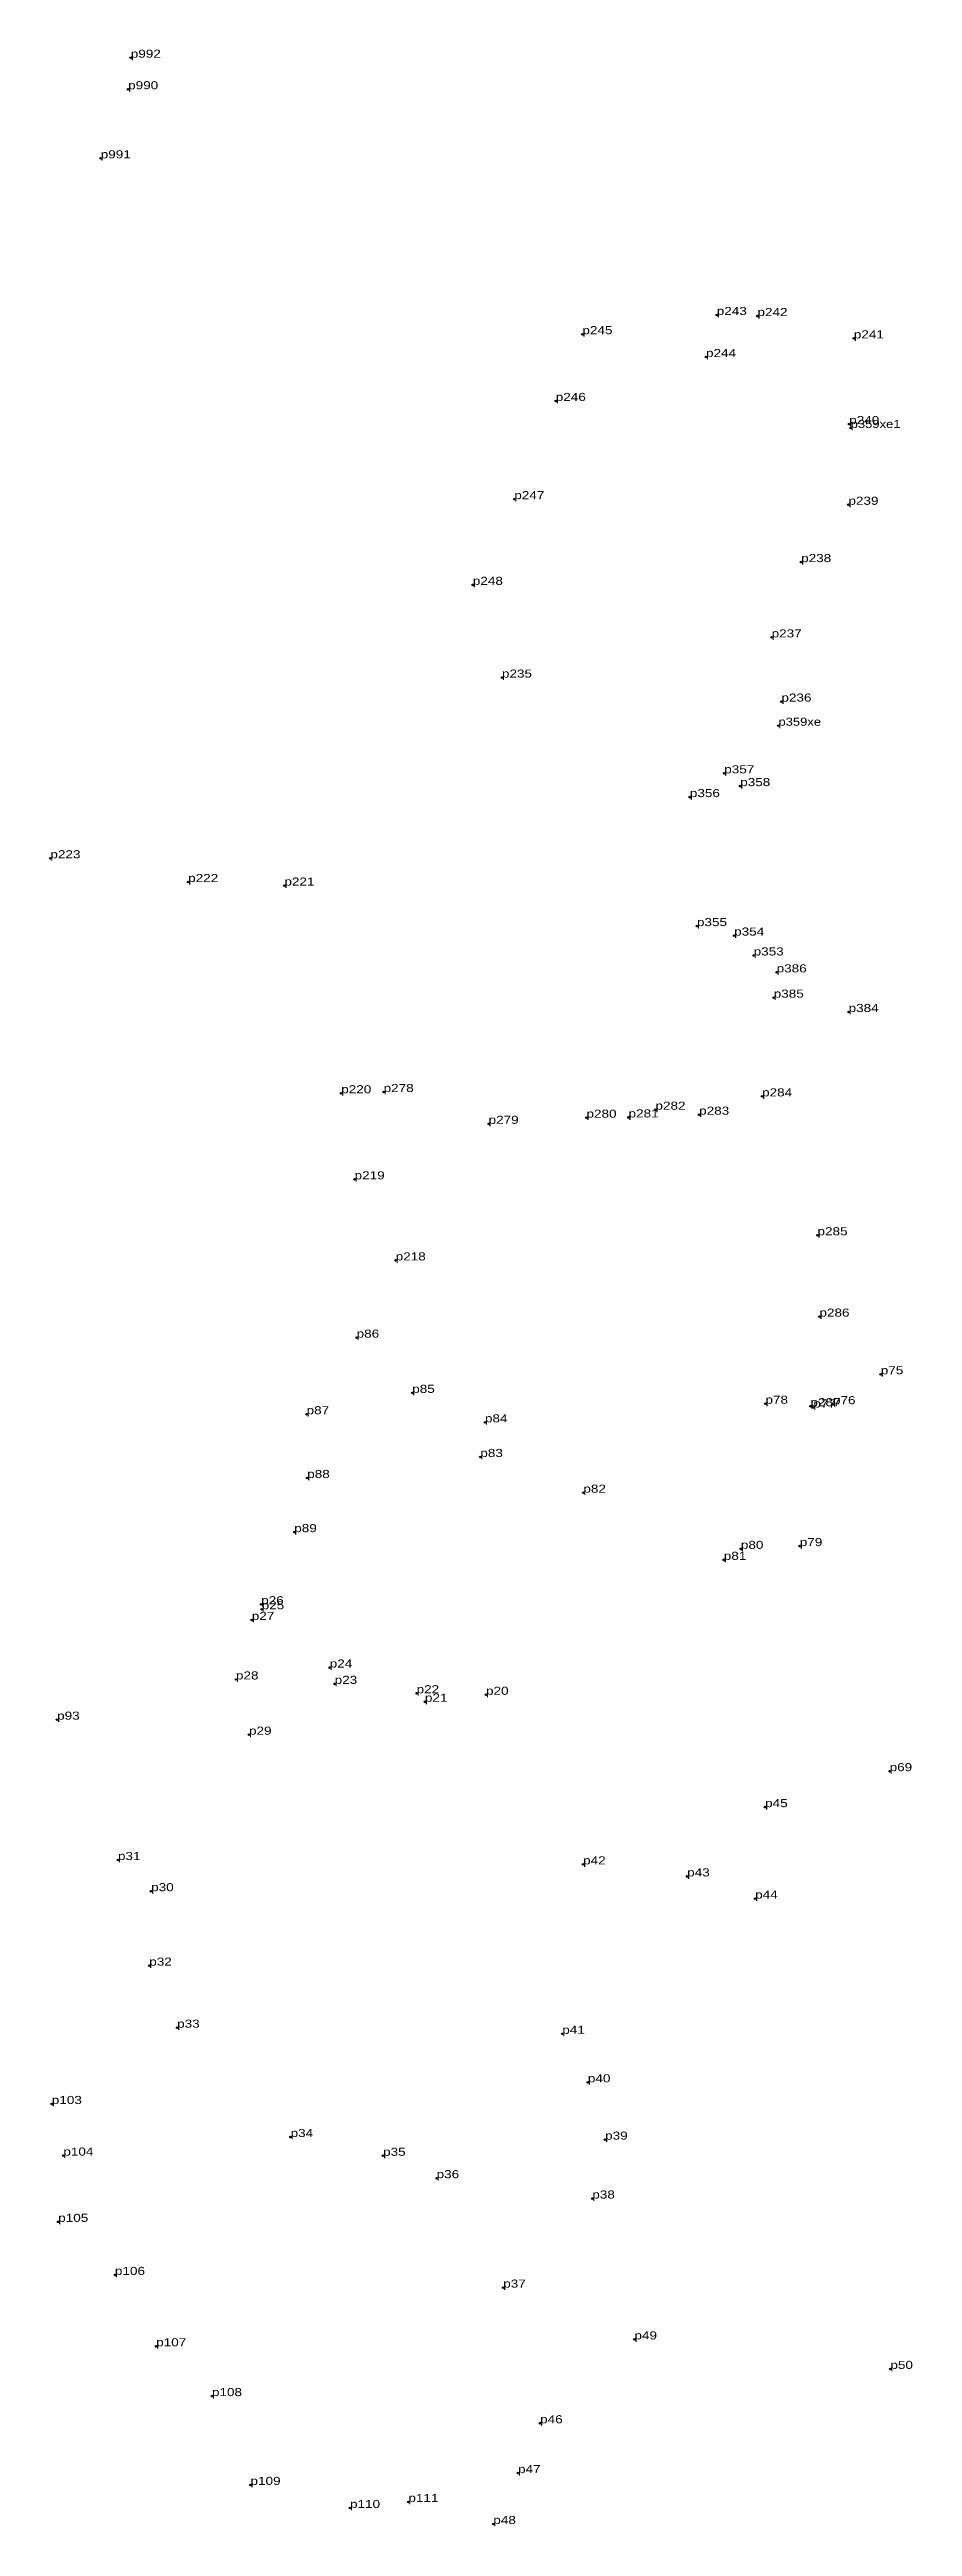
# Model space of a CAD drawing. Header units: metres. Extents: x 543607 to 546308, y 1834524 to 1839461.
# Drawn here: x 544634 to 544827, y 1837987 to 1838539 of the extents above; entities that cross this region are included whole.
import ezdxf

# ---------------------------------------------------------------- set-up
doc = ezdxf.new("R2010")
doc.units = ezdxf.units.M
doc.header["$LTSCALE"] = 0.72
doc.header["$PDMODE"] = 32
doc.header["$PDSIZE"] = 0.36
doc.layers.add('12', color=7, linetype='Continuous')
doc.layers.add('7', color=7, linetype='Continuous')

msp = doc.modelspace()

# ---------------------------------------------------------------- texts
at = {"layer": '12'}
for s, width, p in [('p992', 1.25, (544652.55, 1838537.26)), ('p990', 1.25, (544651.96, 1838530.24)), ('p991', 1.25, (544645.86, 1838514.85)), ('p243', 1.25, (544782.96, 1838479.95)), ('p243', 1.25, (544782.96, 1838479.95)), ('p242', 1.25, (544792.02, 1838479.71)), ('p242', 1.25, (544792.02, 1838479.71)), ('p245', 1.25, (544753.06, 1838475.68)), ('p245', 1.25, (544753.06, 1838475.68)), ('p241', 1.25, (544813.46, 1838474.74)), ('p241', 1.25, (544813.46, 1838474.74)), ('p244', 1.25, (544780.57, 1838470.59)), ('p244', 1.25, (544780.57, 1838470.59)), ('p246', 1.25, (544747.13, 1838460.8)), ('p246', 1.25, (544747.13, 1838460.8)), ('p240', 1.25, (544812.44, 1838455.65)), ('p240', 1.25, (544812.44, 1838455.65)), ('p359xe1', 1.2, (544812.77, 1838454.78)), ('p359xe1', 1.2, (544812.77, 1838454.78)), ('p247', 1.25, (544737.9, 1838438.93)), ('p247', 1.25, (544737.9, 1838438.93)), ('p239', 1.25, (544812.26, 1838437.68)), ('p239', 1.25, (544812.26, 1838437.68)), ('p238', 1.25, (544801.74, 1838424.91)), ('p238', 1.25, (544801.74, 1838424.91)), ('p248', 1.25, (544728.67, 1838419.84)), ('p248', 1.25, (544728.67, 1838419.84)), ('p237', 1.25, (544795.17, 1838408.14)), ('p237', 1.25, (544795.17, 1838408.14)), ('p235', 1.25, (544735.15, 1838399.18)), ('p235', 1.25, (544735.15, 1838399.18)), ('p236', 1.25, (544797.35, 1838393.84)), ('p236', 1.25, (544797.35, 1838393.84)), ('p359xe', 1.2, (544796.69, 1838388.46)), ('p359xe', 1.2, (544796.69, 1838388.46)), ('p357', 1.25, (544784.62, 1838377.86)), ('p357', 1.25, (544784.62, 1838377.86)), ('p358', 1.25, (544788.18, 1838375.01)), ('p358', 1.25, (544788.18, 1838375.01)), ('p356', 1.25, (544776.97, 1838372.57)), ('p356', 1.25, (544776.97, 1838372.57)), ('p223', 1.25, (544634.66, 1838358.94)), ('p223', 1.25, (544634.66, 1838358.94)), ('p222', 1.25, (544665.32, 1838353.64)), ('p222', 1.25, (544665.32, 1838353.64)), ('p221', 1.25, (544686.74, 1838352.86)), ('p221', 1.25, (544686.74, 1838352.86)), ('p355', 1.25, (544778.55, 1838343.83)), ('p355', 1.25, (544778.55, 1838343.83)), ('p354', 1.25, (544786.83, 1838341.72)), ('p354', 1.25, (544786.83, 1838341.72)), ('p353', 1.25, (544791.17, 1838337.29)), ('p353', 1.25, (544791.17, 1838337.29)), ('p386', 1.25, (544796.28, 1838333.52)), ('p386', 1.25, (544796.28, 1838333.52)), ('p385', 1.25, (544795.63, 1838327.89)), ('p385', 1.25, (544795.63, 1838327.89)), ('p384', 1.25, (544812.3, 1838324.7)), ('p384', 1.25, (544812.3, 1838324.7)), ('p220', 1.25, (544699.38, 1838306.6)), ('p220', 1.25, (544699.38, 1838306.6)), ('p278', 1.25, (544708.82, 1838306.87)), ('p278', 1.25, (544708.82, 1838306.87)), ('p280', 1.25, (544753.97, 1838301.15)), ('p280', 1.25, (544753.97, 1838301.15)), ('p281', 1.25, (544763.33, 1838301.21)), ('p281', 1.25, (544763.33, 1838301.21)), ('p282', 1.25, (544769.32, 1838302.93)), ('p282', 1.25, (544769.32, 1838302.93)), ('p283', 1.25, (544779.04, 1838301.82)), ('p283', 1.25, (544779.04, 1838301.82)), ('p284', 1.25, (544793.05, 1838305.9)), ('p284', 1.25, (544793.05, 1838305.9)), ('p279', 1.25, (544732.18, 1838299.79)), ('p279', 1.25, (544732.18, 1838299.79)), ('p219', 1.25, (544702.36, 1838287.42)), ('p219', 1.25, (544702.36, 1838287.42)), ('p285', 1.25, (544805.38, 1838274.96)), ('p285', 1.25, (544805.38, 1838274.96)), ('p218', 1.25, (544711.5, 1838269.36)), ('p218', 1.25, (544711.5, 1838269.36)), ('p86', 1.25, (544702.81, 1838252.16)), ('p86', 1.25, (544702.81, 1838252.16)), ('p286', 1.25, (544805.81, 1838256.84)), ('p286', 1.25, (544805.81, 1838256.84)), ('p75', 1.25, (544819.46, 1838244)), ('p75', 1.25, (544819.46, 1838244)), ('p87', 1.25, (544691.68, 1838235.1)), ('p87', 1.25, (544691.68, 1838235.1)), ('p85', 1.25, (544715.19, 1838239.86)), ('p85', 1.25, (544715.19, 1838239.86)), ('p78', 1.25, (544793.8, 1838237.44)), ('p78', 1.25, (544793.8, 1838237.44)), ('p287', 1.25, (544803.81, 1838236.89)), ('p287', 1.25, (544803.81, 1838236.89)), ('p77', 1.25, (544804.45, 1838236.6)), ('p77', 1.25, (544804.45, 1838236.6)), ('p76', 1.25, (544808.82, 1838237.33)), ('p76', 1.25, (544808.82, 1838237.33)), ('p84', 1.25, (544731.37, 1838233.29)), ('p84', 1.25, (544731.37, 1838233.29)), ('p83', 1.25, (544730.34, 1838225.58)), ('p83', 1.25, (544730.34, 1838225.58)), ('p88', 1.25, (544691.81, 1838220.9)), ('p88', 1.25, (544691.81, 1838220.9)), ('p82', 1.25, (544753.27, 1838217.62)), ('p82', 1.25, (544753.27, 1838217.62)), ('p89', 1.25, (544688.93, 1838208.84)), ('p89', 1.25, (544688.93, 1838208.84)), ('p81', 1.25, (544784.52, 1838202.66)), ('p81', 1.25, (544784.52, 1838202.66)), ('p80', 1.25, (544788.32, 1838205.11)), ('p80', 1.25, (544788.32, 1838205.11)), ('p79', 1.25, (544801.43, 1838205.73)), ('p79', 1.25, (544801.43, 1838205.73)), ('p26', 1.25, (544681.57, 1838192.77)), ('p26', 1.25, (544681.57, 1838192.77)), ('p25', 1.25, (544681.68, 1838191.66)), ('p25', 1.25, (544681.68, 1838191.66)), ('p27', 1.25, (544679.48, 1838189.27)), ('p27', 1.25, (544679.48, 1838189.27)), ('p28', 1.25, (544675.95, 1838176.02)), ('p28', 1.25, (544675.95, 1838176.02)), ('p24', 1.25, (544696.82, 1838178.68)), ('p24', 1.25, (544696.82, 1838178.68)), ('p23', 1.25, (544697.92, 1838175.04)), ('p23', 1.25, (544697.92, 1838175.04)), ('p22', 1.25, (544716.16, 1838172.95)), ('p22', 1.25, (544716.16, 1838172.95)), ('p21', 1.25, (544718.01, 1838171.06)), ('p21', 1.25, (544718.01, 1838171.06)), ('p20', 1.25, (544731.61, 1838172.61)), ('p20', 1.25, (544731.61, 1838172.61)), ('p93', 1.25, (544636.16, 1838167.06)), ('p93', 1.25, (544636.16, 1838167.06)), ('p29', 1.25, (544678.86, 1838163.71)), ('p29', 1.25, (544678.86, 1838163.71)), ('p69', 1.25, (544821.43, 1838155.59)), ('p69', 1.25, (544821.43, 1838155.59)), ('p45', 1.25, (544793.72, 1838147.58)), ('p45', 1.25, (544793.72, 1838147.58)), ('p31', 1.25, (544649.69, 1838135.8)), ('p31', 1.25, (544649.69, 1838135.8)), ('p42', 1.25, (544753.21, 1838134.83)), ('p42', 1.25, (544753.21, 1838134.83)), ('p43', 1.25, (544776.38, 1838132.15)), ('p43', 1.25, (544776.38, 1838132.15)), ('p30', 1.25, (544657.08, 1838128.86)), ('p30', 1.25, (544657.08, 1838128.86)), ('p44', 1.25, (544791.51, 1838127.2)), ('p44', 1.25, (544791.51, 1838127.2)), ('p32', 1.25, (544656.66, 1838112.27)), ('p32', 1.25, (544656.66, 1838112.27)), ('p33', 1.25, (544662.87, 1838098.45)), ('p33', 1.25, (544662.87, 1838098.45)), ('p41', 1.25, (544748.58, 1838097.09)), ('p41', 1.25, (544748.58, 1838097.09)), ('p40', 1.25, (544754.28, 1838086.28)), ('p40', 1.25, (544754.28, 1838086.28)), ('p103', 1.25, (544634.97, 1838081.46)), ('p103', 1.25, (544634.97, 1838081.46)), ('p104', 1.25, (544637.54, 1838069.96)), ('p104', 1.25, (544637.54, 1838069.96)), ('p34', 1.25, (544688.12, 1838074.1)), ('p34', 1.25, (544688.12, 1838074.1)), ('p35', 1.25, (544708.7, 1838069.92)), ('p35', 1.25, (544708.7, 1838069.92)), ('p39', 1.25, (544758.11, 1838073.52)), ('p39', 1.25, (544758.11, 1838073.52)), ('p36', 1.25, (544720.61, 1838064.93)), ('p36', 1.25, (544720.61, 1838064.93)), ('p38', 1.25, (544755.26, 1838060.4)), ('p38', 1.25, (544755.26, 1838060.4)), ('p105', 1.25, (544636.4, 1838055.21)), ('p105', 1.25, (544636.4, 1838055.21)), ('p106', 1.25, (544649.02, 1838043.38)), ('p106', 1.25, (544649.02, 1838043.38)), ('p37', 1.25, (544735.44, 1838040.55)), ('p37', 1.25, (544735.44, 1838040.55)), ('p107', 1.25, (544658.2, 1838027.49)), ('p107', 1.25, (544658.2, 1838027.49)), ('p49', 1.25, (544764.64, 1838029.02)), ('p49', 1.25, (544764.64, 1838029.02)), ('p50', 1.25, (544821.6, 1838022.44)), ('p50', 1.25, (544821.6, 1838022.44)), ('p108', 1.25, (544670.61, 1838016.39)), ('p108', 1.25, (544670.61, 1838016.39)), ('p46', 1.25, (544743.65, 1838010.34)), ('p46', 1.25, (544743.65, 1838010.34)), ('p47', 1.25, (544738.74, 1837999.24)), ('p47', 1.25, (544738.74, 1837999.24)), ('p109', 1.25, (544679.19, 1837996.61)), ('p109', 1.25, (544679.19, 1837996.61)), ('p111', 1.25, (544714.33, 1837992.81)), ('p111', 1.25, (544714.33, 1837992.81)), ('p110', 1.25, (544701.34, 1837991.47)), ('p110', 1.25, (544701.34, 1837991.47)), ('p48', 1.25, (544733.23, 1837987.9)), ('p48', 1.25, (544733.23, 1837987.9))]:
    msp.add_text(s, height=1.8, dxfattribs=dict(at, width=width)).set_placement(p)

# ---------------------------------------------------------------- linework, layer by layer
at = {"layer": '7'}
for p in [(544652.55, 1838537.26), (544651.96, 1838530.24), (544645.86, 1838514.85), (544782.96, 1838479.95), (544792.02, 1838479.71), (544753.06, 1838475.68), (544813.46, 1838474.74), (544780.57, 1838470.59), (544747.13, 1838460.81), (544747.13, 1838460.8), (544812.44, 1838455.65), (544812.77, 1838454.78), (544737.9, 1838438.93), (544737.91, 1838438.93), (544812.26, 1838437.68), (544801.74, 1838424.91), (544728.67, 1838419.84), (544795.17, 1838408.14), (544735.15, 1838399.18), (544797.35, 1838393.84), (544796.69, 1838388.46), (544784.62, 1838377.86), (544788.18, 1838375.01), (544776.97, 1838372.57), (544634.66, 1838358.94), (544665.32, 1838353.64), (544686.74, 1838352.86), (544686.75, 1838352.86), (544778.55, 1838343.83), (544786.83, 1838341.72), (544786.83, 1838341.71), (544791.17, 1838337.29), (544796.28, 1838333.52), (544795.63, 1838327.89), (544812.3, 1838324.7), (544699.38, 1838306.6), (544708.82, 1838306.87), (544769.32, 1838302.93), (544793.05, 1838305.9), (544732.18, 1838299.79), (544753.97, 1838301.15), (544763.33, 1838301.21), (544779.04, 1838301.82), (544779.04, 1838301.81), (544702.36, 1838287.42), (544702.37, 1838287.43), (544805.38, 1838274.96), (544805.39, 1838274.96), (544711.49, 1838269.36), (544711.5, 1838269.36), (544805.81, 1838256.84), (544702.81, 1838252.16), (544819.46, 1838244), (544819.46, 1838243.99), (544715.19, 1838239.86), (544793.8, 1838237.44), (544803.81, 1838236.89), (544804.45, 1838236.61), (544804.45, 1838236.6), (544808.82, 1838237.33), (544691.68, 1838235.1), (544731.37, 1838233.29), (544730.34, 1838225.58), (544691.81, 1838220.9), (544753.27, 1838217.62), (544688.93, 1838208.84), (544788.32, 1838205.11), (544801.43, 1838205.73), (544784.52, 1838202.66), (544681.57, 1838192.77), (544679.48, 1838189.27), (544681.68, 1838191.66), (544675.95, 1838176.02), (544696.82, 1838178.68), (544697.92, 1838175.04), (544716.16, 1838172.95), (544718.01, 1838171.06), (544718.01, 1838171.05), (544731.61, 1838172.61), (544636.16, 1838167.07), (544636.16, 1838167.06), (544678.86, 1838163.71), (544821.43, 1838155.59), (544793.72, 1838147.59), (544793.72, 1838147.58), (544649.69, 1838135.8), (544753.21, 1838134.83), (544776.38, 1838132.15), (544657.08, 1838128.86), (544791.51, 1838127.2), (544656.66, 1838112.27), (544662.87, 1838098.45), (544748.58, 1838097.09), (544754.28, 1838086.28), (544754.28, 1838086.27), (544634.97, 1838081.46), (544688.11, 1838074.1), (544688.12, 1838074.1), (544758.11, 1838073.52), (544637.54, 1838069.96), (544708.7, 1838069.92), (544720.61, 1838064.93), (544755.26, 1838060.4), (544636.4, 1838055.21), (544649.02, 1838043.38), (544735.44, 1838040.55), (544658.2, 1838027.49), (544764.64, 1838029.02), (544821.59, 1838022.44), (544821.6, 1838022.44), (544670.61, 1838016.39), (544743.65, 1838010.35), (544743.65, 1838010.34), (544679.19, 1837996.61), (544738.74, 1837999.24), (544701.34, 1837991.47), (544714.33, 1837992.81), (544733.23, 1837987.9)]:
    msp.add_point(p, dxfattribs=at)

msp.set_redraw_order([(e.dxf.handle, doc.entitydb.next_handle()) for e in msp.query("TEXT MTEXT ATTDEF DIMENSION ARC_DIMENSION")])  # texts and dimensions are drawn at this point

doc.saveas('drawing.dxf')
